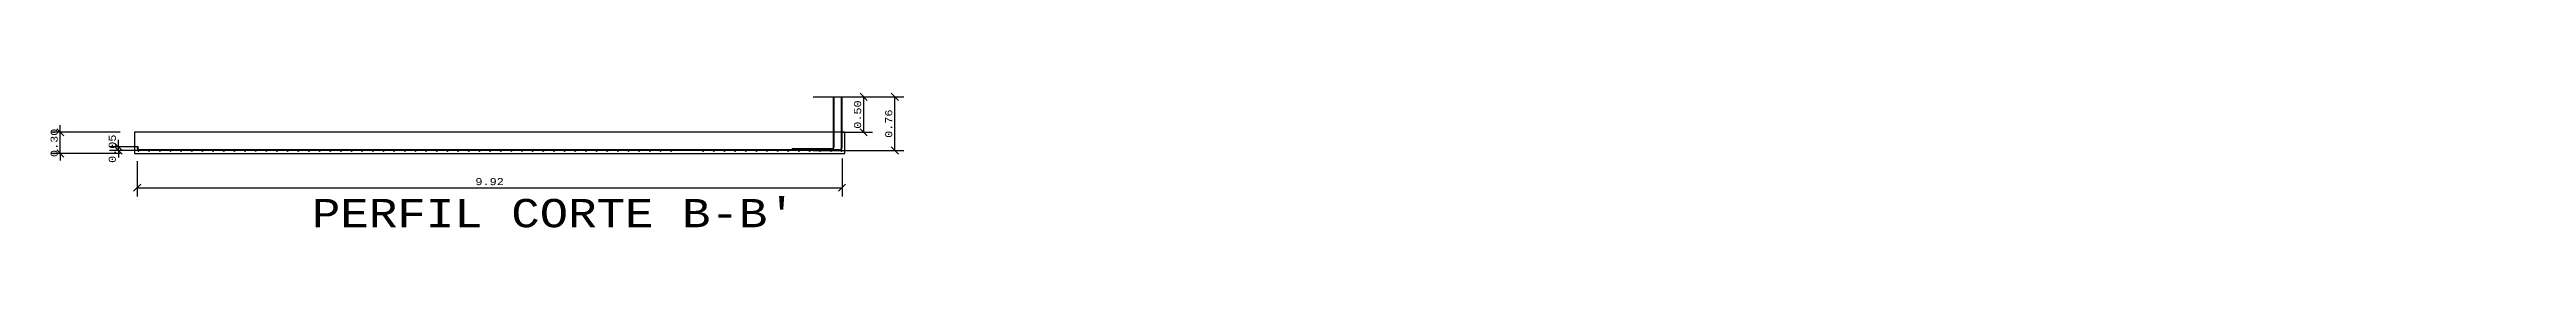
# Model space of a CAD drawing. Header units: metres. Extents: x -108 to 1267, y -15 to 572.
# Drawn here: x 24.23 to 59.11, y 28.24 to 30.13 of the extents above; entities that cross this region are included whole.
import ezdxf

# ---------------------------------------------------------------- set-up
doc = ezdxf.new("R2010")
doc.units = ezdxf.units.M
doc.layers.get('Defpoints').update_dxf_attribs({"lineweight": 0})
doc.layers.add('Acero de refuerzo', color=150, linetype='Continuous', lineweight=0)
doc.layers.add('Cotas', color=144, linetype='Continuous', lineweight=0)
doc.styles.add('corrier new', font='cour.ttf', dxfattribs={"height": 0.1})
doc.styles.get("Standard").update_dxf_attribs({"font": 'cour.ttf', "height": 0.1})
doc.dimstyles.new('Ing_metros_anotativa', dxfattribs={"dimscale": 0, "dimtxt": 0.1, "dimasz": 0.1, "dimexe": 0.125, "dimexo": 0.2, "dimgap": 0.03, "dimtad": 1, "dimzin": 1, "dimdsep": 46, "dimtxsty": 'corrier new', "dimblk": 'OBLIQUE', "dimcen": 0, "dimadec": 0, "dimazin": 0, "dimtfac": 1, "dimtix": 1, "dimtmove": 0, "dimatfit": 3, "dimfxl": 1, "dimarcsym": 0})

msp = doc.modelspace()

# ---------------------------------------------------------------- texts
at = {"transparency": 33554687, "insert": (27.929, 28.641), "char_height": 0.4, "attachment_point": 1}
msp.add_mtext_dynamic_manual_height_columns("PERFIL CORTE B-B'", width=8.15481, gutter_width=1, heights=[0], dxfattribs=at)

# ---------------------------------------------------------------- blocks, each defined once
blk = doc.blocks.new('_Oblique')
at = {"color": 0, "linetype": 'ByBlock', "lineweight": -2}
blk.add_line((-0.5, -0.5), (0.5, 0.5), dxfattribs=at)
blk = doc.blocks.new('*D25')
at = {"layer": 'Cotas', "color": 0, "lineweight": -2, "transparency": 16777216}
for p, q in [((24.386, 29.583), (24.386, 29.683)), ((25.231, 29.583), (24.261, 29.583)), ((24.386, 29.283), (24.386, 29.583)), ((25.231, 29.283), (24.261, 29.283)), ((24.386, 29.283), (24.386, 29.183))]:
    blk.add_line(p, q, dxfattribs=at)
at = {"layer": 'Defpoints', "color": 0, "transparency": 16777216}
for p in [(24.386, 29.583), (25.431, 29.583), (25.431, 29.283)]:
    blk.add_point(p, dxfattribs=at)
at = {"layer": 'Cotas', "color": 0, "lineweight": -2, "transparency": 16777216, "xscale": 0.1, "yscale": 0.1, "zscale": 0.1}
for p, rotation in [((24.386, 29.583), 270), ((24.386, 29.283), 90)]:
    blk.add_blockref('_Oblique', p, dxfattribs=dict(at, rotation=rotation))
at = {"layer": 'Cotas', "color": 0, "transparency": 16777216, "insert": (24.3, 29.433), "char_height": 0.1, "attachment_point": 5, "rotation": 90, "style": 'corrier new'}
blk.add_mtext('0.30', dxfattribs=at)
blk = doc.blocks.new('*D154')
at = {"layer": 'Cotas', "color": 0, "lineweight": -2, "transparency": 16777216}
for p, q in [((25.469, 29.175), (25.469, 28.674)), ((35.393, 29.214), (35.393, 28.674)), ((25.469, 28.799), (35.393, 28.799))]:
    blk.add_line(p, q, dxfattribs=at)
at = {"layer": 'Defpoints', "color": 0, "transparency": 16777216}
for p in [(25.469, 29.375), (35.393, 29.414), (35.393, 28.799)]:
    blk.add_point(p, dxfattribs=at)
at = {"layer": 'Cotas', "color": 0, "lineweight": -2, "transparency": 16777216, "xscale": 0.1, "yscale": 0.1, "zscale": 0.1, "rotation": 180}
blk.add_blockref('_Oblique', (25.469, 28.799), dxfattribs=at)
at = {"layer": 'Cotas', "color": 0, "lineweight": -2, "transparency": 16777216, "xscale": 0.1, "yscale": 0.1, "zscale": 0.1}
blk.add_blockref('_Oblique', (35.393, 28.799), dxfattribs=at)
at = {"layer": 'Cotas', "color": 0, "transparency": 16777216, "insert": (30.431, 28.885), "char_height": 0.1, "attachment_point": 5, "style": 'corrier new'}
blk.add_mtext('9.92', dxfattribs=at)
blk = doc.blocks.new('*D155')
at = {"layer": 'Cotas', "color": 0, "lineweight": -2, "transparency": 16777216}
for p, q in [((34.987, 30.083), (36.262, 30.083)), ((36.137, 29.325), (36.137, 30.083)), ((34.987, 29.325), (36.262, 29.325))]:
    blk.add_line(p, q, dxfattribs=at)
at = {"layer": 'Defpoints', "color": 0, "transparency": 16777216}
for p in [(34.787, 30.083), (36.137, 30.083), (34.787, 29.325)]:
    blk.add_point(p, dxfattribs=at)
at = {"layer": 'Cotas', "color": 0, "lineweight": -2, "transparency": 16777216, "xscale": 0.1, "yscale": 0.1, "zscale": 0.1}
for p, rotation in [((36.137, 30.083), 90), ((36.137, 29.325), 270)]:
    blk.add_blockref('_Oblique', p, dxfattribs=dict(at, rotation=rotation))
at = {"layer": 'Cotas', "color": 0, "transparency": 16777216, "insert": (36.051, 29.704), "char_height": 0.1, "attachment_point": 5, "rotation": 90, "style": 'corrier new'}
blk.add_mtext('0.76', dxfattribs=at)
blk = doc.blocks.new('*D163')
at = {"layer": 'Cotas', "color": 0, "lineweight": -2, "transparency": 16777216}
for p, q in [((25.482, 29.375), (25.08, 29.375)), ((25.507, 29.325), (25.08, 29.325)), ((25.205, 29.375), (25.205, 29.475)), ((25.205, 29.325), (25.205, 29.375)), ((25.205, 29.325), (25.205, 29.225))]:
    blk.add_line(p, q, dxfattribs=at)
at = {"layer": 'Defpoints', "color": 0, "transparency": 16777216}
for p in [(25.205, 29.375), (25.482, 29.375), (25.507, 29.325)]:
    blk.add_point(p, dxfattribs=at)
at = {"layer": 'Cotas', "color": 0, "lineweight": -2, "transparency": 16777216, "xscale": 0.1, "yscale": 0.1, "zscale": 0.1}
for p, rotation in [((25.205, 29.375), 270), ((25.205, 29.325), 90)]:
    blk.add_blockref('_Oblique', p, dxfattribs=dict(at, rotation=rotation))
at = {"layer": 'Cotas', "color": 0, "transparency": 16777216, "insert": (25.119, 29.35), "char_height": 0.1, "attachment_point": 5, "rotation": 90, "style": 'corrier new'}
blk.add_mtext('0.05', dxfattribs=at)
blk = doc.blocks.new('*D164')
at = {"layer": 'Cotas', "color": 0, "lineweight": -2, "transparency": 16777216}
for p, q in [((35.387, 30.083), (35.824, 30.083)), ((35.699, 29.583), (35.699, 30.083)), ((35.386, 29.583), (35.824, 29.583))]:
    blk.add_line(p, q, dxfattribs=at)
at = {"layer": 'Defpoints', "color": 0, "transparency": 16777216}
for p in [(35.387, 30.083), (35.699, 30.083), (35.386, 29.583)]:
    blk.add_point(p, dxfattribs=at)
at = {"layer": 'Cotas', "color": 0, "lineweight": -2, "transparency": 16777216, "xscale": 0.1, "yscale": 0.1, "zscale": 0.1}
for p, rotation in [((35.699, 30.083), 90), ((35.699, 29.583), 270)]:
    blk.add_blockref('_Oblique', p, dxfattribs=dict(at, rotation=rotation))
at = {"layer": 'Cotas', "color": 0, "transparency": 16777216, "insert": (35.613, 29.833), "char_height": 0.1, "attachment_point": 5, "rotation": 90, "style": 'corrier new'}
blk.add_mtext('0.50', dxfattribs=at)

# ---------------------------------------------------------------- dimensions: what is measured, and where the dimension line sits
at = {"layer": 'Cotas', "transparency": 33554687}
dim = msp.add_linear_dim(base=(36.137, 30.083), p1=(34.787, 29.325), p2=(34.787, 30.083), angle=90, dimstyle='Ing_metros_anotativa', dxfattribs=at)
dim.commit()
dim.dimension.update_dxf_attribs({"geometry": '*D155', "text_midpoint": (36.051, 29.704)})
for base, p1, p2, picture, middle in [((35.699, 30.083), (35.386, 29.583), (35.387, 30.083), '*D164', (35.613, 29.833)), ((25.205, 29.375), (25.507, 29.325), (25.482, 29.375), '*D163', (25.119, 29.35))]:
    dim = msp.add_linear_dim(base=base, p1=p1, p2=p2, angle=90, dimstyle='Ing_metros_anotativa', override={"dimexo": 0, "dimfxl": 5}, dxfattribs=at)
    dim.commit()
    dim.dimension.update_dxf_attribs({"geometry": picture, "text_midpoint": middle})
at = {"layer": 'Cotas'}
dim = msp.add_linear_dim(base=(24.386, 29.583), p1=(25.431, 29.283), p2=(25.431, 29.583), angle=90, dimstyle='Ing_metros_anotativa', dxfattribs=at)
dim.commit()
dim.dimension.update_dxf_attribs({"geometry": '*D25', "text_midpoint": (24.3, 29.433)})
at = {"layer": 'Cotas', "transparency": 33554687}
dim = msp.add_linear_dim(base=(35.393, 28.799), p1=(25.469, 29.375), p2=(35.393, 29.414), dimstyle='Ing_metros_anotativa', dxfattribs=at)
dim.commit()
dim.dimension.update_dxf_attribs({"geometry": '*D154', "text_midpoint": (30.431, 28.885)})

# ---------------------------------------------------------------- linework, layer by layer
for p, q in [((35.431, 29.583), (25.431, 29.583)), ((25.431, 29.583), (25.431, 29.283)), ((35.431, 29.283), (35.431, 29.583)), ((25.431, 29.283), (35.431, 29.283))]:
    msp.add_line(p, q)
at = {"layer": 'Acero de refuerzo', "transparency": 33554687}
for p, q in [((35.269, 30.083), (35.269, 29.377)), ((35.269, 30.083), (35.282, 30.083)), ((35.282, 30.083), (35.282, 29.583)), ((35.282, 30.083), (35.282, 29.377)), ((35.38, 29.364), (35.38, 30.083)), ((35.38, 30.083), (35.393, 30.083)), ((35.393, 30.083), (35.393, 29.364)), ((25.469, 29.364), (25.469, 29.375)), ((25.469, 29.375), (25.482, 29.375)), ((25.482, 29.364), (25.482, 29.375)), ((35.355, 29.338), (25.507, 29.338)), ((35.355, 29.325), (25.507, 29.325)), ((35.244, 29.352), (34.693, 29.352)), ((34.693, 29.352), (34.693, 29.339)), ((35.244, 29.339), (34.693, 29.339))]:
    msp.add_line(p, q, dxfattribs=at)
at = {"layer": 'Acero de refuerzo'}
for centre in [(25.487, 29.319), (25.637, 29.319), (25.787, 29.319), (25.937, 29.319), (26.087, 29.319), (26.237, 29.319), (26.387, 29.319), (26.537, 29.319), (26.687, 29.319), (26.837, 29.319), (26.987, 29.319), (27.137, 29.319), (27.287, 29.319), (27.437, 29.319), (27.587, 29.319), (27.737, 29.319), (27.887, 29.319), (28.037, 29.319), (28.187, 29.319), (28.337, 29.319), (28.487, 29.319), (28.637, 29.319), (28.787, 29.319), (28.937, 29.319), (29.087, 29.319), (29.237, 29.319), (29.387, 29.319), (29.537, 29.319), (29.687, 29.319), (29.837, 29.319), (29.987, 29.319), (30.137, 29.319), (30.287, 29.319), (30.437, 29.319), (30.587, 29.319), (30.737, 29.319), (30.887, 29.319), (31.037, 29.319), (31.187, 29.319), (31.337, 29.319), (31.487, 29.319), (31.637, 29.319), (31.787, 29.319), (31.937, 29.319), (32.087, 29.319), (32.237, 29.319), (32.387, 29.319), (32.537, 29.319), (32.687, 29.319), (32.837, 29.319), (32.987, 29.319), (33.437, 29.319), (33.587, 29.319), (33.737, 29.319), (33.887, 29.319), (34.037, 29.319), (34.187, 29.319), (34.337, 29.319), (34.487, 29.319), (34.637, 29.319), (34.787, 29.319), (34.937, 29.319), (35.087, 29.319), (35.237, 29.319), (35.387, 29.319)]:
    msp.add_circle(centre, 0.00635, dxfattribs=at)
at = {"layer": 'Acero de refuerzo', "transparency": 33554687}
for centre, radius, start, end in [((25.507, 29.364), 0.0381, 180, 270), ((25.507, 29.364), 0.0254, 180, 270), ((35.244, 29.377), 0.0381, 270, 0), ((35.244, 29.377), 0.0254, 270, 0), ((35.355, 29.364), 0.0381, 270, 0), ((35.355, 29.364), 0.0254, 270, 360)]:
    msp.add_arc(centre, radius, start, end, dxfattribs=at)

msp.set_redraw_order([(e.dxf.handle, doc.entitydb.next_handle()) for e in msp.query("TEXT MTEXT ATTDEF DIMENSION ARC_DIMENSION")])  # texts and dimensions are drawn at this point

doc.saveas('drawing.dxf')
